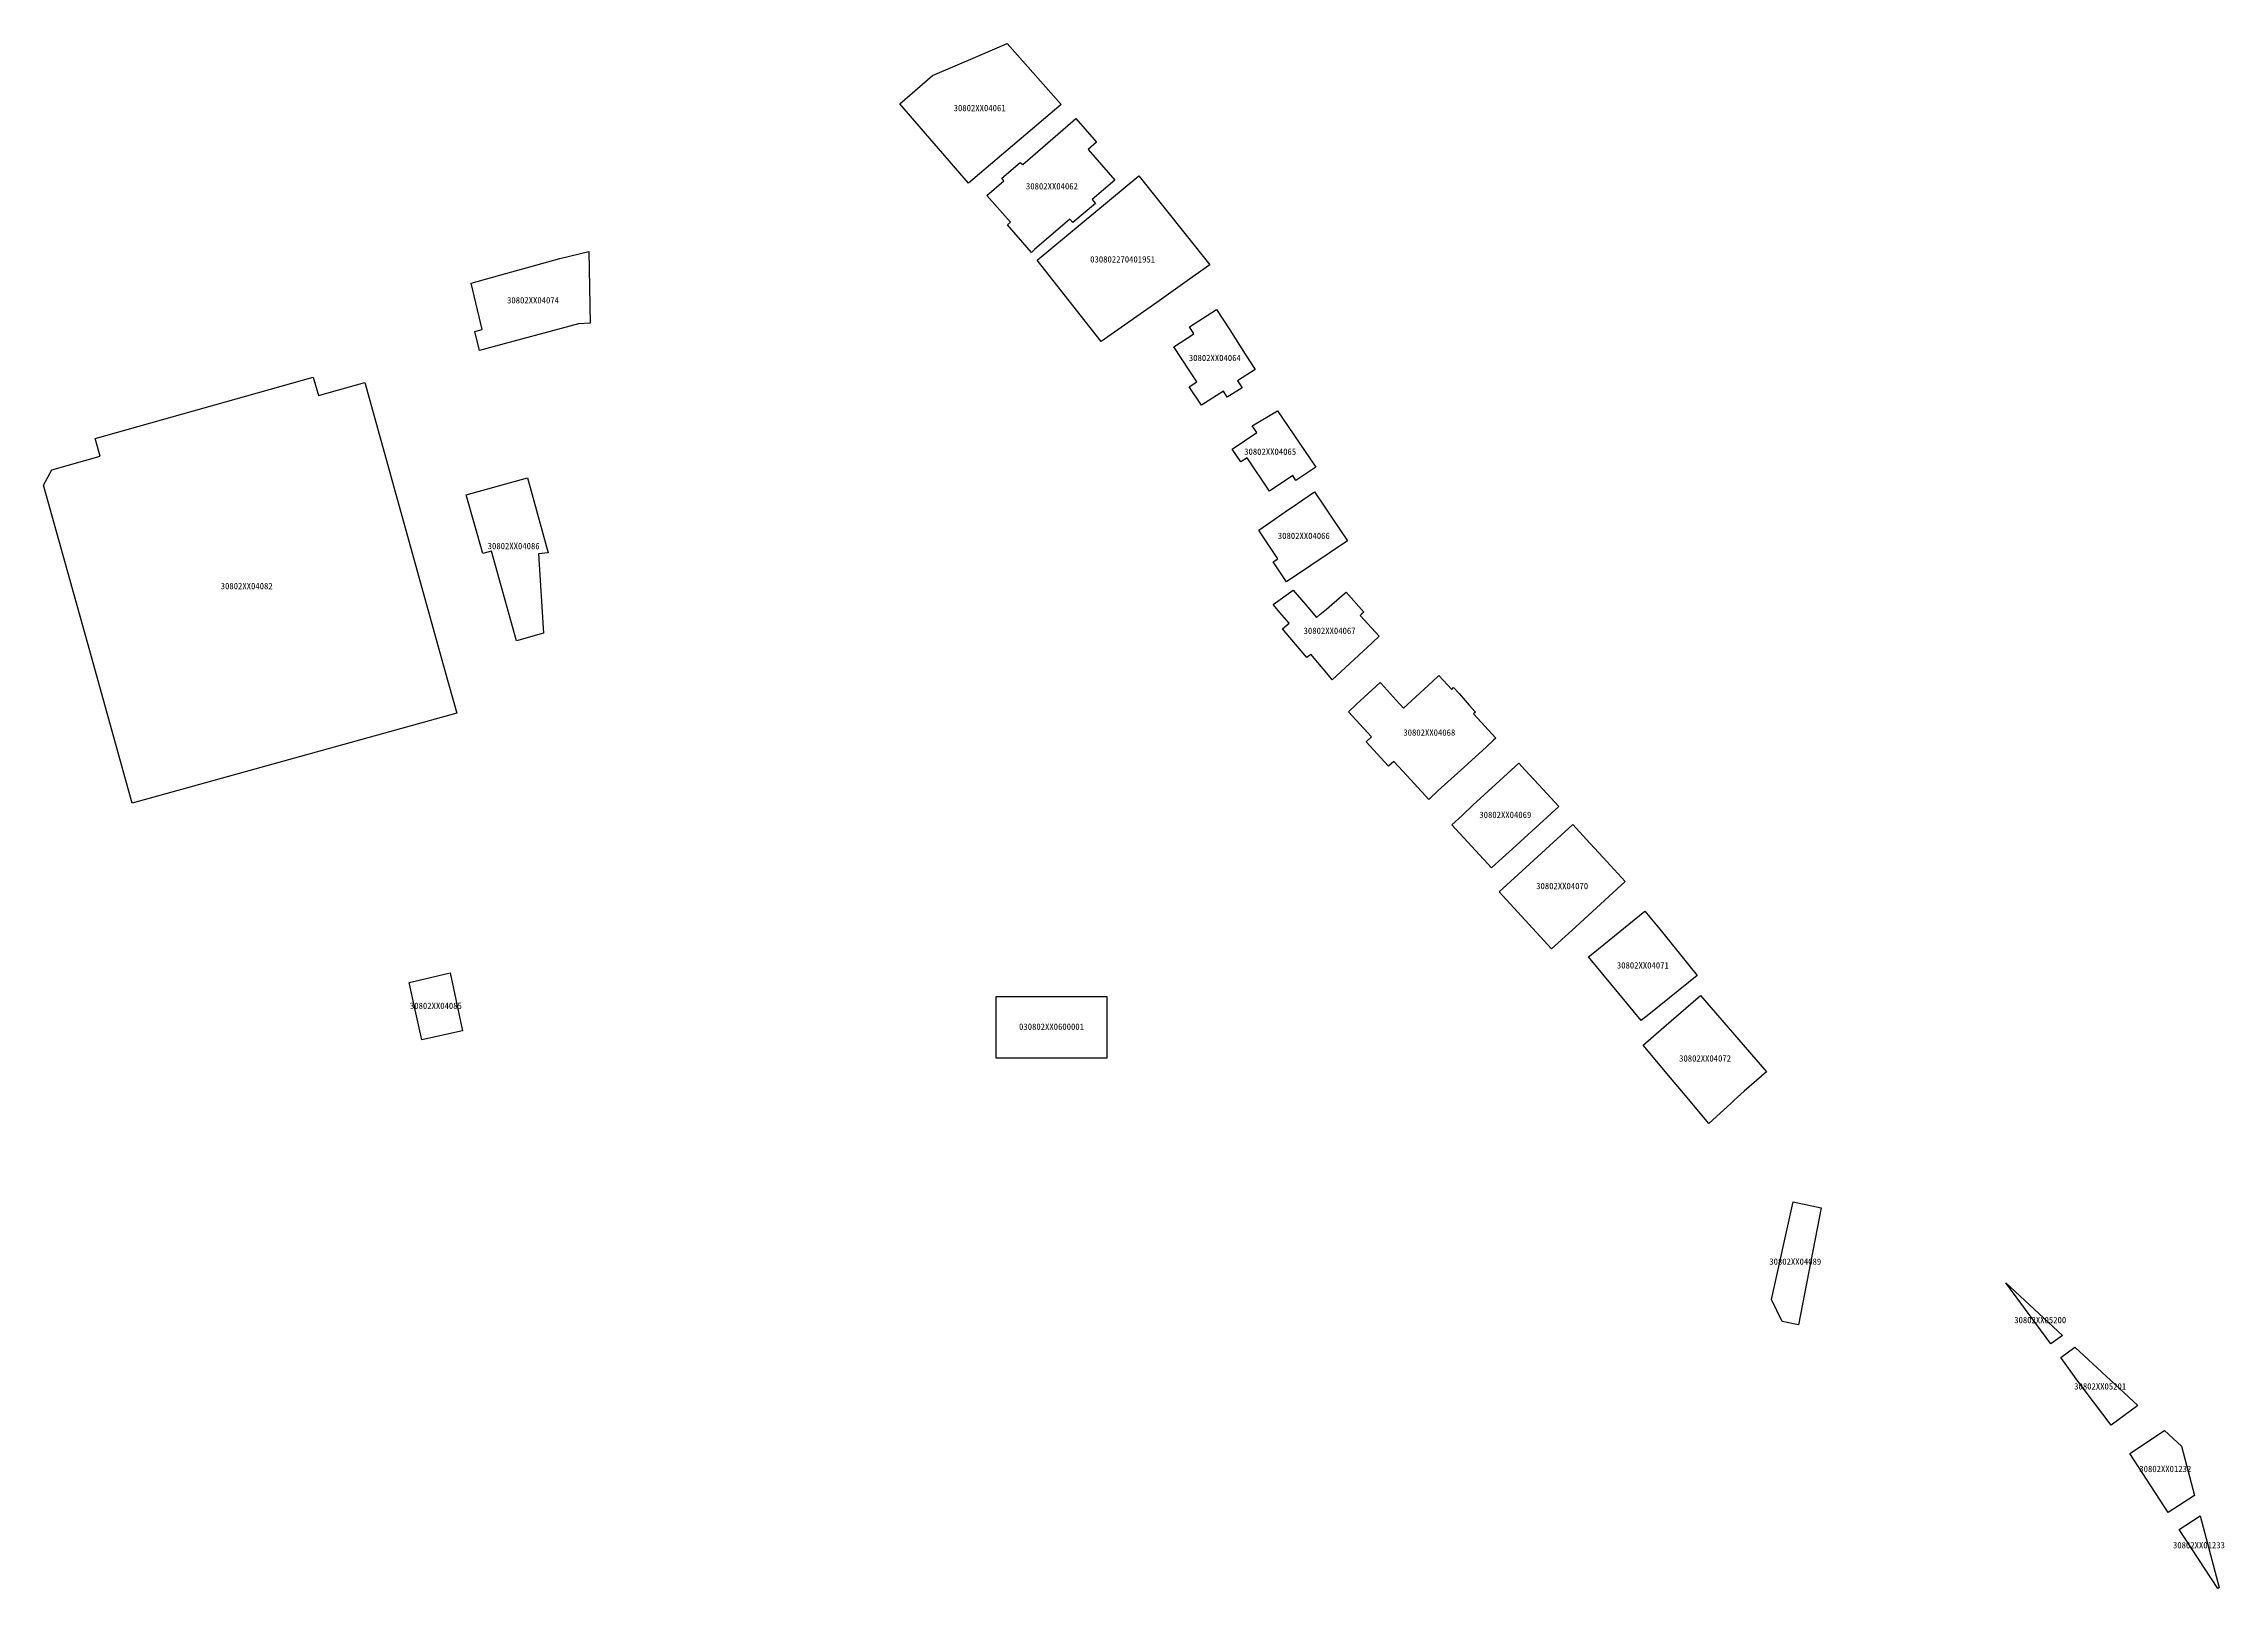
# Model space of a CAD drawing. Header units: inches. Extents: x 95398 to 167335, y 13830 to 47722.
# Drawn here: x 102707.8 to 103021.2, y 28469.6 to 28691.5 of the extents above; entities that cross this region are included whole.
import ezdxf
from ezdxf.enums import TextEntityAlignment as Align

# ---------------------------------------------------------------- set-up
doc = ezdxf.new("R2010")
doc.units = ezdxf.units.IN
doc.header["$MEASUREMENT"] = 0
doc.layers.add('一级水源保护区', color=7, linetype='Continuous')
doc.layers.add('一级水源保护区内违法建筑', color=7, linetype='Continuous')
doc.styles.add('宋体', font='')
doc.styles.get('宋体').set_extended_font_data('宋体')

msp = doc.modelspace()

# ---------------------------------------------------------------- texts
at = {"layer": '一级水源保护区内违法建筑', "color": 18, "true_color": 0x000000, "style": '宋体'}
for s, p in [('30802XX04061', (102842.3293, 28681.5006)), ('30802XX04062', (102852.7182, 28670.2647)), ('030802270401951', (102862.8769, 28659.7644)), ('30802XX04074', (102778.1572, 28653.8918)), ('30802XX04064', (102876.1223, 28645.6021)), ('30802XX04065', (102884.0723, 28632.1384)), ('30802XX04066', (102888.911, 28620.0397)), ('30802XX04086', (102775.3742, 28618.5783)), ('30802XX04082', (102737.0158, 28612.8225)), ('30802XX04067', (102892.6116, 28606.4016)), ('30802XX04068', (102906.9395, 28591.7803)), ('30802XX04069', (102917.8614, 28579.9591)), ('30802XX04070', (102926.0269, 28569.7325)), ('30802XX04071', (102937.6196, 28558.3333)), ('30802XX04085', (102764.2033, 28552.5211)), ('030802XX0600001', (102852.6568, 28549.5177)), ('30802XX04072', (102946.5623, 28544.966)), ('30802XX04089', (102959.5185, 28515.7722)), ('30802XX05200', (102994.7177, 28507.3768)), ('30802XX05201', (103003.3326, 28497.8505)), ('30802XX01232', (103012.6904, 28485.9863)), ('30802XX01233', (103017.5249, 28475.0319))]:
    msp.add_text(s, height=0.914402, dxfattribs=at).set_placement(p, align=Align.BOTTOM_CENTER)

# ---------------------------------------------------------------- linework, layer by layer
at = {"layer": '一级水源保护区', "color": 1, "linetype": 'Continuous', "lineweight": 25}
for points in [[(102845.4687, 28675.4453), (102840.7343, 28671.4239), (102830.8673, 28682.8613), (102835.5313, 28686.8887), (102842.0703, 28689.6681), (102846.2969, 28691.4883), (102854.0627, 28682.7247)], [(102857.9375, 28676.2989), (102861.7735, 28671.8691), (102858.5079, 28669.0957), (102858.9845, 28668.5391), (102855.7345, 28665.7833), (102855.2891, 28666.2891), (102850.2189, 28661.8887), (102849.7579, 28661.4903), (102846.3281, 28665.4395), (102846.7579, 28665.8185), (102843.3829, 28669.6583), (102845.8281, 28671.7735), (102845.4999, 28672.1543), (102848.1641, 28674.4259), (102848.5157, 28674.1055), (102854.9767, 28679.7091), (102856.1719, 28680.7481), (102859.1329, 28677.3379)], [(102867.7709, 28654.3177), (102859.7977, 28648.6749), (102850.5967, 28660.3851), (102865.2142, 28672.4825), (102875.417, 28659.7289), (102872.4799, 28657.6503)], [(102771.5001, 28647.6719), (102770.4687, 28647.4201), (102769.8047, 28650.1309), (102770.8281, 28650.4063), (102769.2891, 28657.0937), (102774.2267, 28658.4669), (102782.0313, 28660.6407), (102786.1953, 28661.6387), (102786.3437, 28651.3125), (102784.6719, 28651.2403)], [(102880.0313, 28642.0175), (102877.9141, 28640.6777), (102877.3437, 28641.5685), (102874.1875, 28639.5685), (102872.4531, 28642.1973), (102873.5313, 28642.9103), (102870.2187, 28647.9141), (102873.1095, 28649.7755), (102872.4609, 28650.7795), (102876.3595, 28653.2911), (102878.2579, 28650.3535), (102880.4845, 28646.8887), (102881.9141, 28644.6699), (102879.3673, 28643.0567)], [(102746.5859, 28643.5899), (102747.3281, 28640.9355), (102753.9845, 28642.7853), (102765.4531, 28601.5547), (102767.1875, 28595.3145), (102720.5469, 28582.3417), (102714.4531, 28604.2383), (102707.8359, 28628.0351), (102709.0079, 28630.2755), (102715.9453, 28632.2051), (102715.2267, 28634.7695)], [(102885.1485, 28638.7285), (102890.6485, 28630.6563), (102887.7813, 28628.7403), (102887.3125, 28629.4395), (102883.9609, 28627.1993), (102880.7579, 28631.9903), (102879.8751, 28631.3985), (102878.6329, 28633.2227), (102882.1407, 28635.6289), (102881.5001, 28636.5703)], [(102777.3673, 28629.1035), (102780.3359, 28618.3437), (102778.9377, 28618.2031), (102779.6797, 28606.7871), (102775.7657, 28605.6719), (102772.7735, 28616.5021), (102772.2031, 28618.5685), (102770.9297, 28618.2149), (102768.5547, 28626.6739)], [(102889.9141, 28616.4941), (102886.4375, 28614.1621), (102884.5079, 28617.0313), (102885.1953, 28617.4903), (102882.8985, 28620.9063), (102882.4375, 28621.5937), (102883.6797, 28622.4453), (102886.7187, 28624.5333), (102887.0781, 28624.7755), (102890.4609, 28627.0977), (102891.8517, 28625.0215), (102892.9845, 28623.3263), (102895.1953, 28620.0391)], [(102889.4845, 28610.5099), (102890.7345, 28609.0469), (102891.2031, 28609.4493), (102892.1485, 28610.2501), (102894.4219, 28612.1915), (102894.9845, 28612.6681), (102897.5313, 28609.8125), (102897.2187, 28609.5235), (102896.9923, 28609.3145), (102899.7579, 28606.3497), (102898.7345, 28605.3945), (102892.9923, 28600.1055), (102892.6797, 28600.4687), (102889.9063, 28603.7599), (102889.7031, 28603.5899), (102889.3359, 28603.2773), (102888.2345, 28604.5821), (102885.8437, 28607.4141), (102886.7891, 28608.2187), (102885.7501, 28609.4395), (102884.4845, 28610.9181), (102887.3907, 28612.9747)], [(102908.3125, 28600.7013), (102910.1563, 28598.7071), (102910.4375, 28598.9707), (102911.2109, 28598.1075), (102912.6719, 28596.4687), (102913.5859, 28595.4355), (102913.3047, 28595.1759), (102916.4767, 28591.7031), (102916.1797, 28591.4317), (102915.0937, 28590.4337), (102912.5079, 28588.0743), (102911.8829, 28587.5059), (102908.2345, 28584.1699), (102906.8595, 28582.9141), (102903.7657, 28586.2715), (102901.8203, 28588.3731), (102901.0937, 28587.7013), (102897.8751, 28591.1855), (102898.6329, 28591.8829), (102895.3125, 28595.4767), (102896.4453, 28596.5235), (102899.8673, 28599.6837), (102900.0001, 28599.5391), (102902.1797, 28597.1797), (102903.2501, 28596.0215), (102903.7969, 28596.5255), (102907.3751, 28599.8341)], [(102917.4609, 28574.4981), (102915.8907, 28573.0587), (102910.1953, 28579.2421), (102911.6407, 28580.6055), (102913.1797, 28582.0627), (102919.7813, 28588.1017), (102920.6563, 28587.1603), (102922.6641, 28585.0001), (102925.5391, 28581.8985), (102918.9063, 28575.8185)], [(102927.3985, 28564.0899), (102924.4845, 28561.4239), (102919.0859, 28567.3067), (102916.9767, 28569.6075), (102919.7267, 28572.1289), (102927.5469, 28579.3067), (102930.0235, 28576.6251), (102931.9219, 28574.5723), (102935.0859, 28571.1349)], [(102938.7267, 28552.2129), (102937.3985, 28551.1367), (102929.8203, 28560.2813), (102930.5001, 28560.8341), (102937.9297, 28566.8537), (102940.0391, 28564.2539), (102945.4063, 28557.6251)], [(102768.0391, 28549.6407), (102762.1563, 28548.3751), (102760.9453, 28553.9785), (102760.3751, 28556.5997), (102763.4063, 28557.3185), (102766.2423, 28558.0001)], [(102860.5943, 28545.7077), (102844.7193, 28545.7077), (102844.7193, 28554.5977), (102860.5943, 28554.5977)], [(102950.2891, 28539.2773), (102947.1095, 28536.3535), (102943.4687, 28540.6837), (102941.5859, 28542.9141), (102937.6563, 28547.5859), (102940.6563, 28550.1915), (102945.8907, 28554.7345), (102955.4063, 28543.7677), (102952.1953, 28540.9805), (102951.2031, 28540.1173), (102950.7031, 28539.6603)], [(102963.2345, 28524.2325), (102960.0001, 28507.4297), (102957.6173, 28507.9103), (102956.1173, 28511.0547), (102959.2423, 28525.0919)], [(102997.9038, 28505.8967), (102996.2657, 28504.6895), (102989.7813, 28513.4492)], [(103008.7219, 28495.8377), (103004.9063, 28493.0021), (103000.0001, 28499.5391), (102999.6563, 28500.0001), (102997.6641, 28502.7169), (102999.705, 28504.2219)], [(103016.8959, 28482.9113), (103013.1171, 28480.4415), (103007.5859, 28488.9103), (103012.5949, 28492.2365), (103015.0001, 28490.0001)], [(103020.4304, 28469.6956), (103020.2187, 28469.5547), (103014.6797, 28478.0137), (103017.6794, 28479.9818)]]:
    msp.add_lwpolyline(points, close=True, dxfattribs=at)

msp.set_redraw_order([(e.dxf.handle, doc.entitydb.next_handle()) for e in msp.query("TEXT MTEXT ATTDEF DIMENSION ARC_DIMENSION")])  # texts and dimensions are drawn at this point

doc.saveas('drawing.dxf')
